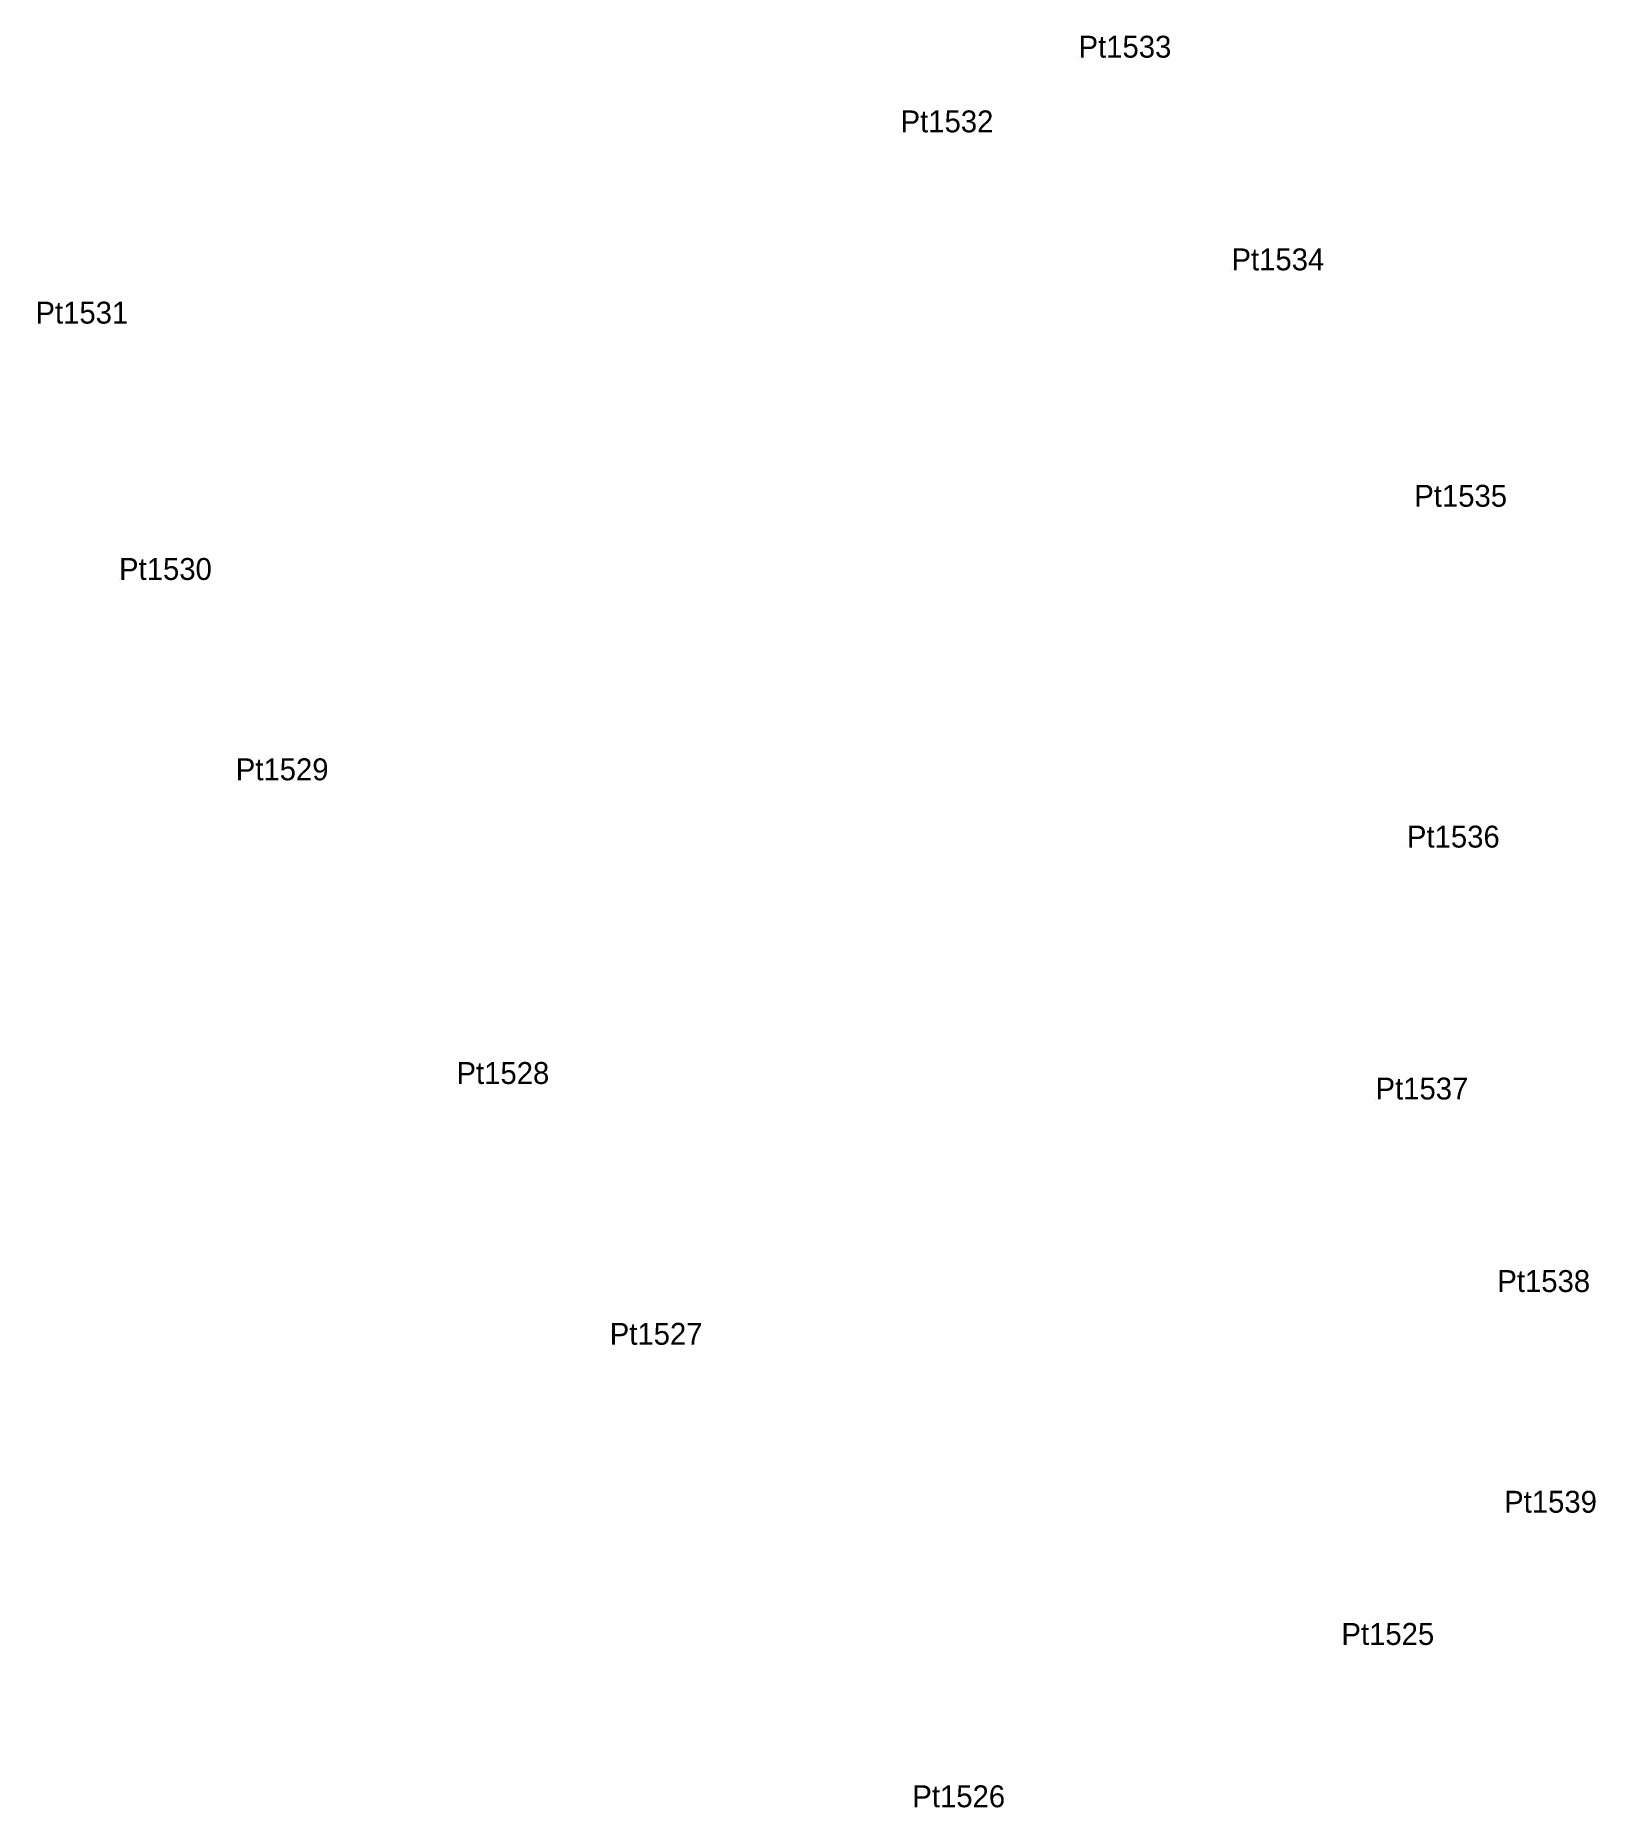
# Model space of a CAD drawing. Extents: x 0 to 667379, y 0 to 1854856.
# Drawn here: x 533624.8 to 533753.1, y 1854710.2 to 1854855.9 of the extents above; entities that cross this region are included whole.
import ezdxf

# ---------------------------------------------------------------- set-up
doc = ezdxf.new("R2010")
doc.units = 0
doc.layers.add('Level 12', color=7, linetype='Continuous')
doc.layers.add('Level 7', color=7, linetype='Continuous')

msp = doc.modelspace()

# ---------------------------------------------------------------- texts
at = {"layer": 'Level 12'}
for s, p in [('Pt1533', (533710.561, 1854854.119)), ('Pt1532', (533695.932, 1854847.979)), ('Pt1534', (533723.134, 1854836.632)), ('Pt1531', (533624.806, 1854832.253)), ('Pt1535', (533738.163, 1854817.194)), ('Pt1530', (533631.679, 1854811.177)), ('Pt1529', (533641.274, 1854794.704)), ('Pt1536', (533737.559, 1854789.171)), ('Pt1528', (533659.421, 1854769.735)), ('Pt1537', (533734.978, 1854768.458)), ('Pt1538', (533744.991, 1854752.63)), ('Pt1527', (533672.02, 1854748.292)), ('Pt1539', (533745.551, 1854734.483)), ('Pt1525', (533732.173, 1854723.612)), ('Pt1526', (533696.896, 1854710.266))]:
    msp.add_text(s, height=1.8, dxfattribs=at).set_placement(p)

# ---------------------------------------------------------------- linework, layer by layer
at = {"layer": 'Level 7'}
for p, q in [((533710.561, 1854854.119), (533710.561, 1854854.119)), ((533695.932, 1854847.979), (533695.932, 1854847.979)), ((533723.134, 1854836.632), (533723.134, 1854836.632)), ((533624.806, 1854832.253), (533624.806, 1854832.253)), ((533738.163, 1854817.194), (533738.163, 1854817.194)), ((533631.679, 1854811.177), (533631.679, 1854811.177)), ((533641.274, 1854794.704), (533641.274, 1854794.704)), ((533737.559, 1854789.171), (533737.559, 1854789.171)), ((533659.421, 1854769.735), (533659.421, 1854769.735)), ((533734.978, 1854768.458), (533734.978, 1854768.458)), ((533744.991, 1854752.63), (533744.991, 1854752.63)), ((533672.02, 1854748.292), (533672.02, 1854748.292)), ((533745.551, 1854734.483), (533745.551, 1854734.483)), ((533732.173, 1854723.612), (533732.173, 1854723.612)), ((533696.896, 1854710.266), (533696.896, 1854710.266))]:
    msp.add_line(p, q, dxfattribs=at)

msp.set_redraw_order([(e.dxf.handle, doc.entitydb.next_handle()) for e in msp.query("TEXT MTEXT ATTDEF DIMENSION ARC_DIMENSION")])  # texts and dimensions are drawn at this point

doc.saveas('drawing.dxf')
